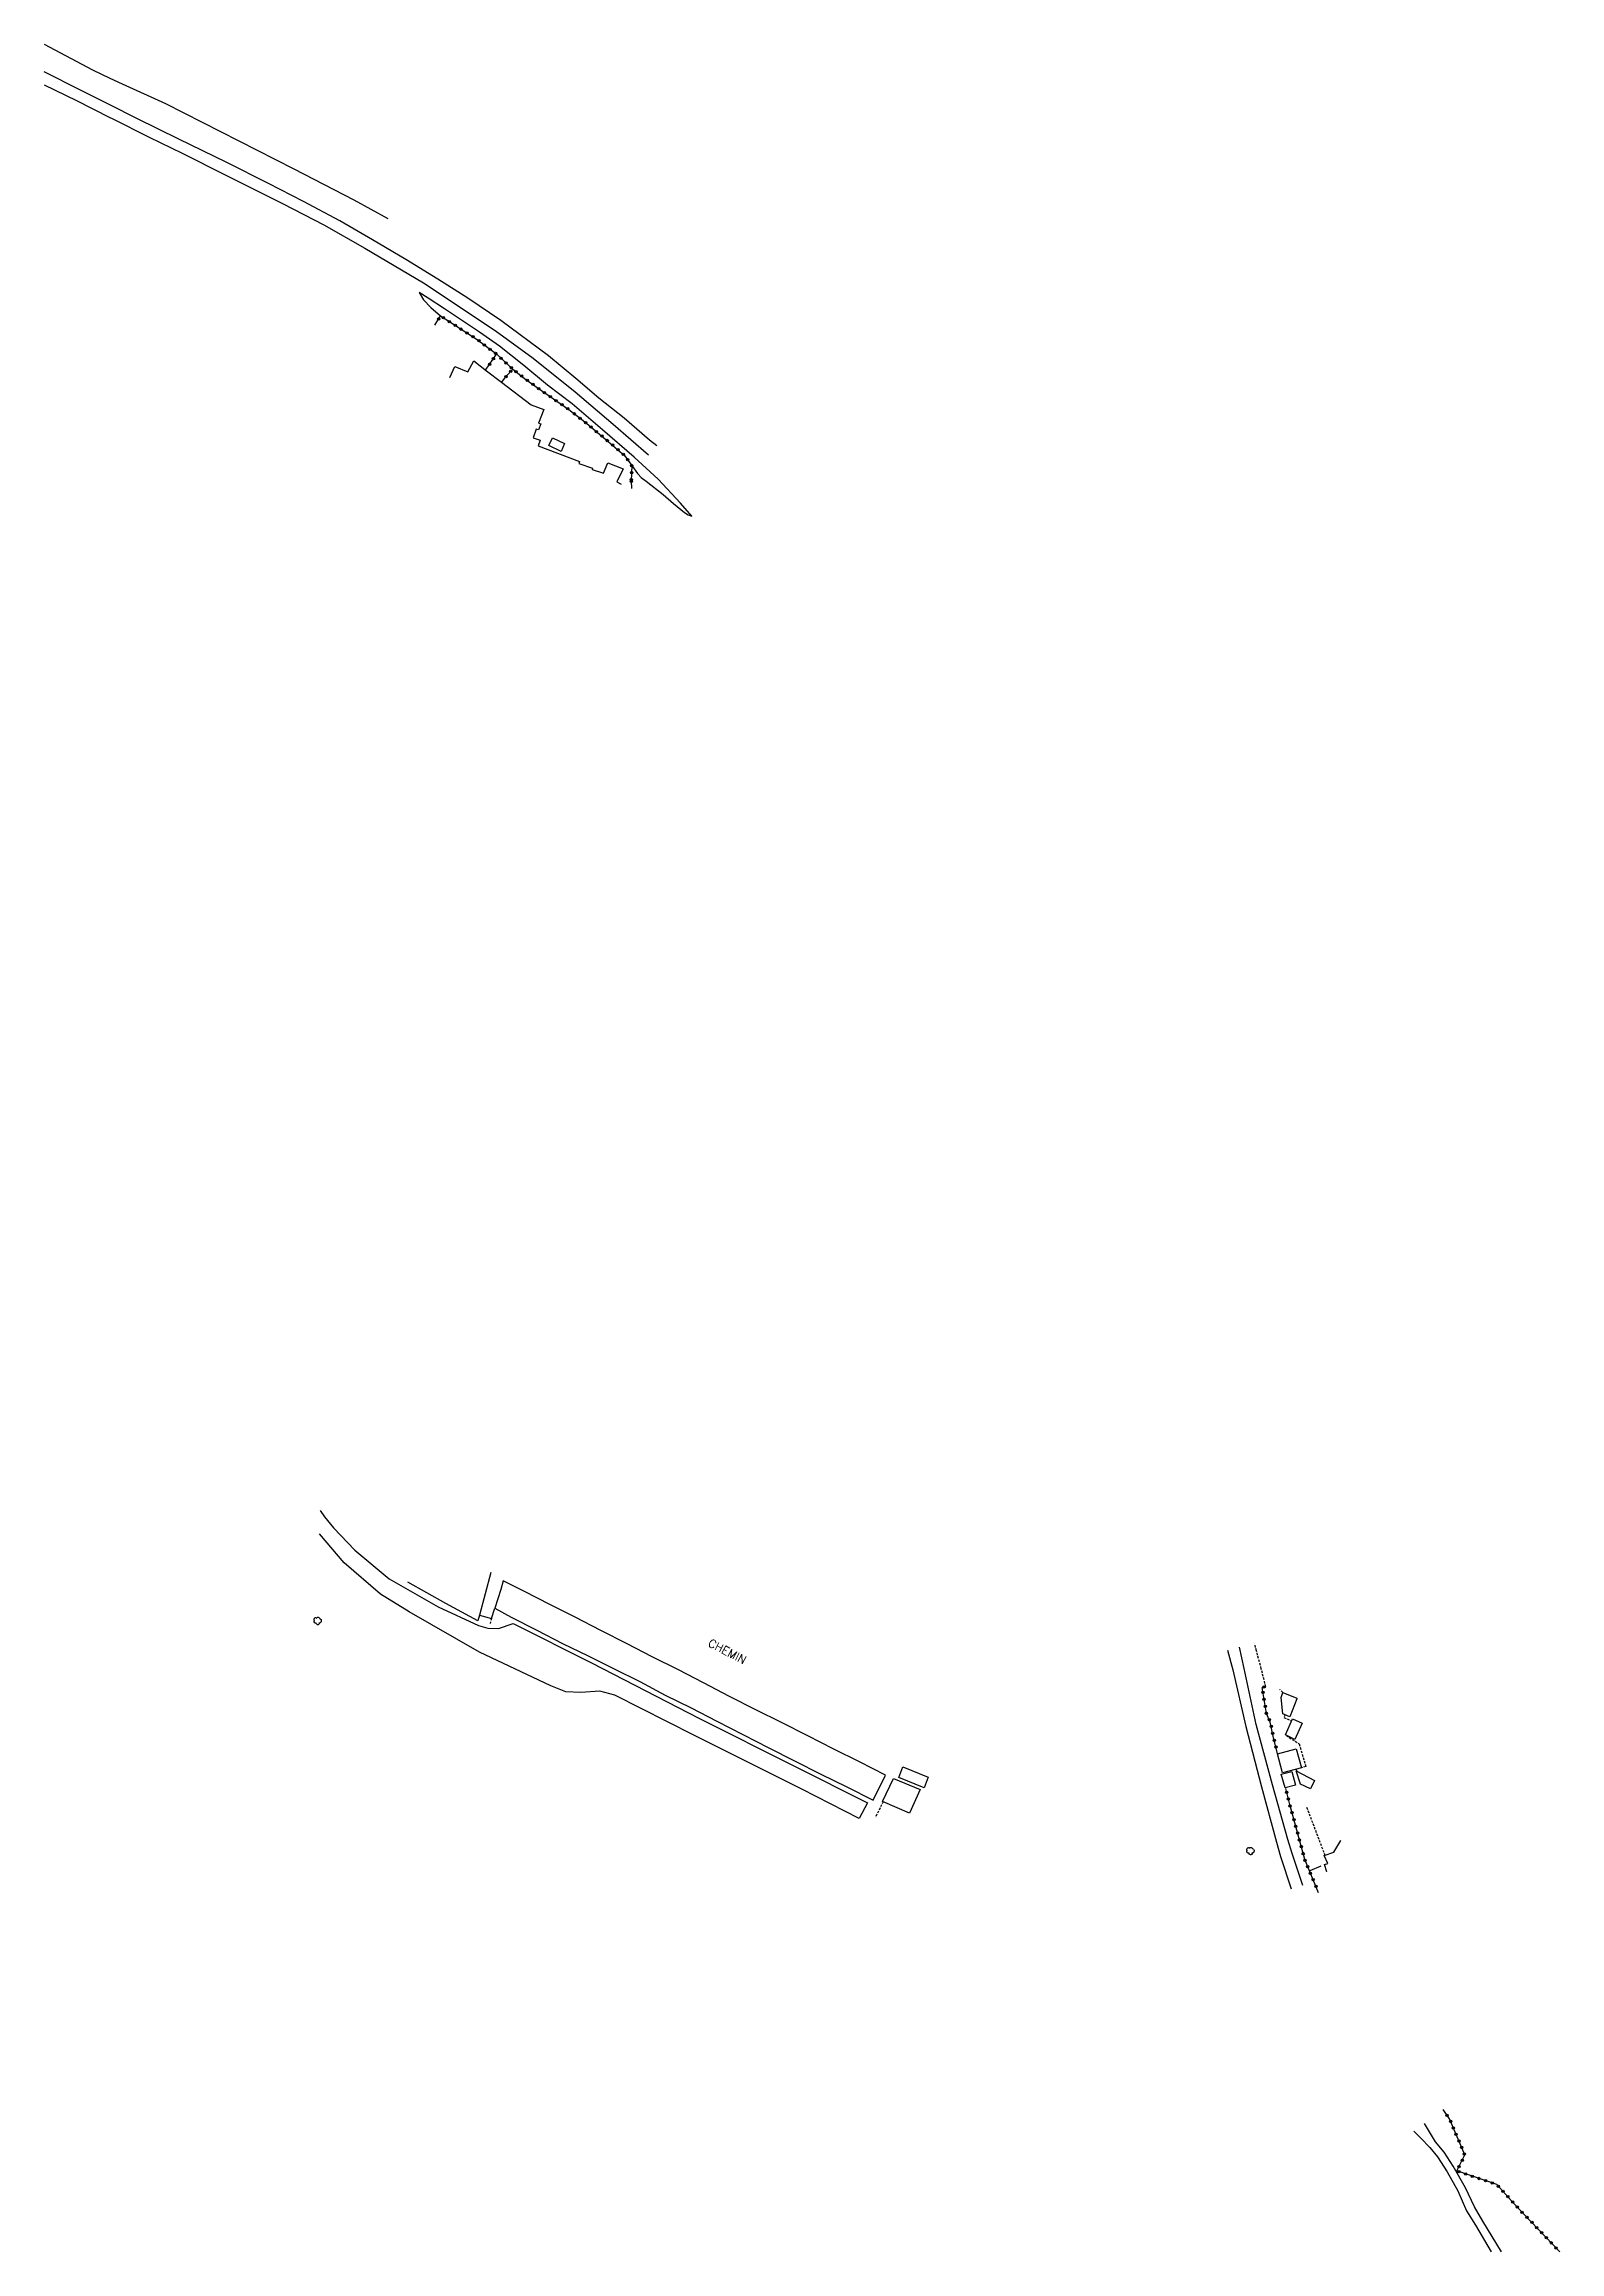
# Model space of a CAD drawing. Header units: millimetres. Extents: x 160000 to 161001, y 122000 to 122988.
# Drawn here: x 160000 to 160322.8, y 122000 to 122470.1 of the extents above; entities that cross this region are included whole.
import ezdxf

# ---------------------------------------------------------------- set-up
doc = ezdxf.new("R2010")
doc.units = ezdxf.units.MM
doc.linetypes.add('DASHED', pattern=[0.75, 0.5, -0.25])
doc.layers.get('0').update_dxf_attribs({"linetype": 'CONTINUOUS'})
for name, color, linetype in [('W0071', 7, 'CONTINUOUS'), ('W0104', 1, 'CONTINUOUS'), ('W0112', 1, 'DASHED'), ('W0211', 2, 'CONTINUOUS'), ('W0214', 2, 'CONTINUOUS'), ('W0300', 7, 'CONTINUOUS'), ('W0323', 7, 'CONTINUOUS'), ('W0989', 7, 'CONTINUOUS')]:
    doc.layers.add(name, color=color, linetype=linetype)
doc.styles.get("Standard").update_dxf_attribs({"font": 'romans.shx', "width": 0.85})

msp = doc.modelspace()

# ---------------------------------------------------------------- texts
at = {"layer": 'W0989'}
msp.add_text('CHEMIN', height=1.75, rotation=332.4642, dxfattribs=at).set_placement((160141.23, 122129.1))

# ---------------------------------------------------------------- blocks, each defined once
blk = doc.blocks.new('T300')
for p, q in [((-0.8, 0.51), (-0.86, 0.34)), ((-0.86, 0.34), (-0.86, 0.17)), ((-0.86, 0.17), (-0.74, 0.06)), ((-0.69, 0.63), (-0.8, 0.51)), ((-0.8, -0.06), (-0.74, 0.06)), ((-0.74, 0.06), (-0.69, 0.11)), ((-0.57, 0.69), (-0.69, 0.63)), ((-0.46, 0.69), (-0.57, 0.69)), ((-0.29, 0.63), (-0.46, 0.69)), ((-0.29, 0.63), (-0.17, 0.74)), ((-0.23, 0.57), (-0.29, 0.63)), ((-0.17, 0.74), (-0.06, 0.8)), ((-0.06, 0.8), (0.06, 0.8)), ((0.06, 0.8), (0.23, 0.74)), ((0.23, 0.74), (0.34, 0.63)), ((0.34, 0.63), (0.4, 0.51)), ((0.46, 0.46), (0.34, 0.46)), ((0.4, 0.51), (0.4, 0.46)), ((0.57, 0.4), (0.46, 0.46)), ((0.57, 0.4), (0.69, 0.29)), ((0.69, 0.29), (0.74, 0.17)), ((0.74, 0.06), (0.69, -0.17)), ((0.74, 0.17), (0.74, 0.06)), ((-0.8, -0.17), (-0.8, -0.06)), ((-0.8, -0.23), (-0.8, -0.17)), ((-0.74, -0.34), (-0.8, -0.23)), ((-0.69, -0.4), (-0.74, -0.34)), ((-0.51, -0.46), (-0.69, -0.4)), ((-0.4, -0.46), (-0.51, -0.46)), ((-0.4, -0.46), (-0.34, -0.46)), ((-0.34, -0.46), (-0.34, -0.4)), ((-0.34, -0.51), (-0.34, -0.46)), ((-0.29, -0.63), (-0.34, -0.51)), ((-0.17, -0.74), (-0.29, -0.63)), ((-0.06, -0.8), (-0.17, -0.74)), ((0.06, -0.8), (-0.06, -0.8)), ((0.17, -0.74), (0.06, -0.8)), ((0.23, -0.69), (0.17, -0.74)), ((0.29, -0.46), (0.23, -0.46)), ((0.29, -0.63), (0.23, -0.69)), ((0.46, -0.4), (0.29, -0.46)), ((0.34, -0.51), (0.29, -0.63)), ((0.34, -0.51), (0.34, -0.46)), ((0.57, -0.34), (0.46, -0.4)), ((0.63, -0.29), (0.57, -0.34)), ((0.69, -0.17), (0.63, -0.29))]:
    blk.add_line(p, q)
blk = doc.blocks.new('t323o')
at = {"color": 0, "linetype": 'Continuous'}
for radius in [0.25, 0.15]:
    blk.add_circle((0, 0), radius, dxfattribs=at)

# ---------------------------------------------------------------- linework, layer by layer
at = {"layer": 'W0071'}
for points in [[(160014, 122457.2), (160007.71, 122460.38), (160000, 122464.22)], [(160000, 122461.5), (160006.89, 122458.14)], [(160006.89, 122458.14), (160014, 122454.54)], [(160130.48, 122384.57), (160128.91, 122385.83), (160123.51, 122390.47), (160118.15, 122394.79), (160113.21, 122398.98), (160107.42, 122403.75), (160097.23, 122411.32), (160090.25, 122416.07), (160083.85, 122420.07), (160077, 122424.27), (160069.92, 122428.46), (160062.98, 122432.5), (160055.24, 122436.65), (160047.76, 122440.47), (160038.74, 122445.03), (160028.69, 122449.93), (160019.75, 122454.3), (160014, 122457.2)], [(160014, 122454.54), (160014.51, 122454.29), (160022.38, 122450.34), (160029.36, 122446.95), (160038.57, 122442.3), (160050.92, 122436.16), (160059.54, 122431.65), (160068.27, 122426.68), (160080.81, 122419.3), (160096.08, 122409.17), (160104.18, 122403.26), (160113.06, 122396.11), (160121.22, 122389.22), (160128.7, 122382.68)], [(160058.78, 122157.87), (160059.69, 122156.51), (160061.65, 122154.15), (160066.17, 122149.44), (160073.51, 122143.35), (160083.95, 122137.33), (160092.49, 122133.37), (160094.49, 122132.8), (160096.79, 122132.73), (160099.87, 122133.78), (160116.6, 122125.43), (160139.58, 122113.59), (160159.67, 122103.5), (160175.32, 122095.61), (160173.61, 122092.25), (160161.36, 122098.54), (160138.38, 122110.01), (160121.52, 122118.57), (160118.33, 122119.37), (160114.33, 122119.1), (160111.08, 122119.29), (160107.92, 122120.52), (160092.71, 122127.74), (160077.72, 122136.33), (160071.62, 122140.07), (160063.87, 122146.76), (160058.63, 122152.88)], [(160252.02, 122128.13), (160253.14, 122123.96), (160255.92, 122111.9), (160259.27, 122099.05), (160262.48, 122087.22), (160263.28, 122084.19), (160265.6, 122077.32)], [(160268.05, 122078.02), (160265.8, 122084.85), (160264.91, 122087.8), (160261.64, 122099.43), (160258.16, 122112.3), (160255.54, 122124.26), (160254.6, 122128.74)], [(160310.41, 122000), (160306.4, 122006.53), (160304.6, 122009.59), (160302.7, 122013.65), (160300.12, 122018.26), (160298.16, 122021.23), (160296.35, 122023.46), (160293.97, 122027.3)], [(160291.68, 122025.68), (160293.17, 122024.23), (160295.09, 122022.24), (160296.75, 122020.23), (160298.83, 122017.04), (160301.09, 122012.97), (160302.93, 122008.72), (160304.82, 122005.67), (160308.19, 122000)]]:
    msp.add_lwpolyline(points, dxfattribs=at)
at = {"layer": 'W0104'}
for points in [[(160086.39, 122399.17), (160087.49, 122401.49), (160090.21, 122400.35), (160091.49, 122402.71), (160094.19, 122400.57)], [(160094.19, 122400.57), (160097.4, 122398.19)], [(160097.4, 122398.19), (160103.74, 122393.32)], [(160103.74, 122393.32), (160106.45, 122392.37), (160105.26, 122389.46), (160105.77, 122389.26), (160105.26, 122388), (160104.78, 122388.15), (160104.14, 122386.34), (160105.63, 122385.82), (160105.19, 122384.62), (160114.04, 122381.29), (160113.9, 122380.87), (160116.79, 122379.86), (160116.7, 122379.58), (160119.1, 122378.77), (160120.07, 122380.96), (160123.33, 122379.68), (160121.99, 122376.91), (160122.87, 122376.47)], [(160095.14, 122144.67), (160092.72, 122135.62)], [(160092.72, 122135.62), (160092.38, 122134.36), (160085.56, 122138.06), (160077.46, 122142.63), (160077.46, 122142.63)], [(160095.95, 122137.09), (160099.45, 122135.18), (160104.9, 122132.42), (160110.4, 122129.58), (160115.88, 122126.94), (160121.37, 122124.15), (160126.86, 122121.43), (160132.29, 122118.58), (160137.77, 122115.82), (160143.28, 122112.99), (160148.81, 122110.19), (160154.37, 122107.35), (160159.83, 122104.56), (160165.42, 122101.74), (160170.94, 122099.01), (160176.54, 122096.2), (160179.18, 122101.53), (160173.67, 122104.35), (160168.2, 122107.08), (160162.62, 122109.89), (160157.05, 122112.73), (160151.59, 122115.42), (160145.99, 122118.24), (160140.43, 122121.16), (160135.07, 122123.96), (160129.5, 122126.72), (160124.16, 122129.47), (160118.57, 122132.3), (160113.08, 122135.14), (160107.68, 122137.89), (160102.29, 122140.61), (160097.77, 122142.88), (160097.23, 122141.07)], [(160097.23, 122141.07), (160095.95, 122137.09)], [(160092.72, 122135.62), (160095.26, 122134.91), (160095.95, 122137.09)], [(160273.18, 122080.9), (160273.18, 122080.9), (160273.18, 122080.9), (160272.68, 122082.48), (160273.36, 122082.73), (160272.63, 122084.38), (160274.7, 122085.14), (160276.17, 122087.57), (160276.17, 122087.57)], [(160269.66, 122081.2), (160271.99, 122082.19)]]:
    msp.add_lwpolyline(points, dxfattribs=at)
for points in [[(160110.09, 122383.43), (160107.49, 122384.66), (160108.28, 122386.3), (160110.85, 122385.07)], [(160266.82, 122117.91), (160266.78, 122117.8), (160265.3, 122113.97), (160263.82, 122114.57), (160263.44, 122118.06), (160263.82, 122119.14)], [(160265.86, 122113.49), (160267.95, 122112.56), (160266.4, 122109.1), (160264.37, 122110.07), (160265.86, 122113.49)], [(160262.67, 122106.03), (160266.68, 122107.14), (160267.82, 122103.1), (160263.77, 122102.02), (160262.67, 122106.03)], [(160182.87, 122103.32), (160188.28, 122101.09), (160187.44, 122098.82), (160182.06, 122101.05)], [(160263.49, 122101.7), (160265.7, 122102.27), (160266.52, 122099.41), (160264.29, 122098.83), (160263.49, 122101.7)], [(160270.57, 122100.39), (160269.69, 122098.59), (160267.6, 122099.6), (160266.67, 122102.46), (160270.57, 122100.39)], [(160178.52, 122095.94), (160180.92, 122100.79), (160186.58, 122098.44), (160184.33, 122093.44)]]:
    msp.add_lwpolyline(points, close=True, dxfattribs=at)
at = {"layer": 'W0112'}
for points in [[(160095.26, 122134.91), (160094.96, 122133.84)], [(160260.18, 122120.34), (160259.22, 122124.17), (160258.2, 122128), (160257.83, 122129.5)], [(160263.82, 122119.14), (160263.15, 122119.74)], [(160264.3, 122114.38), (160264.05, 122113.82), (160265.66, 122113.02)], [(160264.57, 122109.98), (160267.27, 122108.16), (160268.68, 122103.39), (160267.82, 122103.1)], [(160266.63, 122102.8), (160266.69, 122102.44)], [(160178.71, 122095.86), (160177, 122092.49)], [(160268.88, 122094.69), (160272.78, 122084.43)]]:
    msp.add_lwpolyline(points, dxfattribs=at)
at = {"layer": 'W0211'}
for points in [[(160000, 122470.15), (160010.29, 122464.67), (160014, 122462.91)], [(160014, 122462.91), (160016.59, 122461.68), (160025.82, 122457.53), (160053.19, 122443.61), (160065.97, 122437.01), (160073.23, 122433.05)], [(160079.88, 122417.23), (160080.82, 122415.69), (160082.33, 122414.05), (160084.4, 122412.26)], [(160125.14, 122380.43), (160126.4, 122378.73), (160127.18, 122377.86), (160128.19, 122377.08), (160131.86, 122374.23), (160134.07, 122372.3), (160136.35, 122370.38), (160137.19, 122369.88), (160137.97, 122369.66)]]:
    msp.add_lwpolyline(points, dxfattribs=at)
at = {"layer": 'W0214'}
msp.add_lwpolyline([(160137.97, 122369.66), (160135.55, 122372.42), (160130.79, 122377.49), (160125.63, 122382.2), (160118.89, 122388.04), (160112.44, 122393.58), (160107.17, 122397.55), (160102.16, 122401.71), (160096.95, 122405.8), (160092.75, 122408.81), (160085.27, 122413.79), (160081.8, 122416.07), (160079.88, 122417.23)], dxfattribs=at)
at = {"layer": 'W0323'}
for points in [[(160083.23, 122410.31), (160084.4, 122412.26), (160092.03, 122407.41), (160096.38, 122404.1), (160099.81, 122400.9)], [(160094.01, 122400.71), (160096.35, 122404.13)], [(160097.48, 122398.13), (160098.47, 122399.48), (160099.81, 122400.9), (160102.62, 122398.75), (160105.92, 122396.36), (160111.77, 122392.35)], [(160111.77, 122392.35), (160115.12, 122389.71), (160119.66, 122385.98), (160123.62, 122382.53), (160125.14, 122380.43), (160125.05, 122377.18)], [(160125.05, 122377.18), (160125.07, 122375.54)], [(160262.67, 122106.03), (160261.78, 122109.84), (160261.13, 122112.82), (160260.31, 122114.66), (160259.4, 122120.2), (160260.18, 122120.34)], [(160271.42, 122076.46), (160268.5, 122083.54), (160265.3, 122095.24), (160264.45, 122098.65)], [(160322.81, 122000), (160313.75, 122009.52), (160309.41, 122014.31), (160300.89, 122017.24), (160302.57, 122020.66), (160299.3, 122028.32), (160297.97, 122030.31)]]:
    msp.add_lwpolyline(points, dxfattribs=at)

# ---------------------------------------------------------------- block references
at = {"layer": 'W0300'}
for p in [(160058.29, 122134.34), (160256.96, 122085.34)]:
    msp.add_blockref('T300', p, dxfattribs=at)
at = {"layer": 'W0323'}
for p, rotation in [((160085.02, 122411.87), 327.5584686889337), ((160084, 122411.59), 58.88933153435248), ((160086.28, 122411.06), 327.5584686889337), ((160087.55, 122410.26), 327.5584686889337), ((160088.81, 122409.45), 327.5584686889337), ((160090.08, 122408.65), 327.5584686889337), ((160091.35, 122407.84), 327.5584686889337), ((160092.58, 122406.99), 322.7925419277293), ((160093.77, 122406.08), 322.7925419277293), ((160094.97, 122405.18), 322.7925419277293), ((160095.7, 122403.19), 55.69544170897726), ((160096.16, 122404.27), 322.7925419277293), ((160097.28, 122403.27), 316.8843911957297), ((160098.37, 122402.24), 316.8843911957297), ((160094.86, 122401.95), 55.69544170897726), ((160098.36, 122399.34), 53.86945003296873), ((160099.38, 122400.45), 46.58074595534219), ((160099.47, 122401.22), 316.8843911957297), ((160100.5, 122400.37), 322.6567550536037), ((160101.7, 122399.46), 322.6567550536037), ((160102.89, 122398.55), 324.1440065279504), ((160104.11, 122397.67), 324.1440065279504), ((160105.33, 122396.8), 324.1440065279504), ((160106.55, 122395.93), 325.5438839565566), ((160107.79, 122395.08), 325.5438839565566), ((160109.03, 122394.23), 325.5438839565566), ((160110.26, 122393.39), 325.5438839565566), ((160111.5, 122392.54), 325.5438839565566), ((160112.95, 122391.42), 321.7437504881769), ((160114.13, 122390.49), 321.7437504881769), ((160115.3, 122389.56), 320.554971121703), ((160116.46, 122388.61), 320.554971121703), ((160117.62, 122387.65), 320.554971121703), ((160118.78, 122386.7), 320.554971121703), ((160119.93, 122385.74), 318.9998628229152), ((160121.06, 122384.76), 318.9998628229152), ((160122.19, 122383.77), 318.9998628229152), ((160123.33, 122382.79), 318.9998628229152), ((160124.27, 122381.63), 305.8277090506485), ((160125.1, 122378.91), 268.3770243898397), ((160125.14, 122380.41), 268.3770243898397), ((160125.05, 122377.41), 268.3770243898397), ((160125.05, 122377.04), 270.7699641231102), ((160259.8, 122120.27), 9.48602263331364), ((160259.58, 122119.13), 99.3013605913728), ((160259.82, 122117.65), 99.3013605913728), ((160260.06, 122116.16), 99.3013605913728), ((160260.3, 122114.68), 99.3013605913728), ((160260.91, 122113.31), 114.1330030231764), ((160261.34, 122111.88), 102.2926804913398), ((160261.66, 122110.42), 102.2926804913398), ((160261.99, 122108.95), 103.1901647680915), ((160262.33, 122107.49), 103.1901647680915), ((160264.64, 122097.87), 104.0007295593019), ((160265.01, 122096.42), 104.0007295593019), ((160265.37, 122094.96), 105.288680005683), ((160265.77, 122093.52), 105.288680005683), ((160266.17, 122092.07), 105.288680005683), ((160266.56, 122090.62), 105.288680005683), ((160266.96, 122089.18), 105.288680005683), ((160267.35, 122087.73), 105.288680005683), ((160267.75, 122086.28), 105.288680005683), ((160268.14, 122084.83), 105.288680005683), ((160268.56, 122083.39), 112.4109549043364), ((160269.13, 122082.01), 112.4109549043364), ((160269.7, 122080.62), 112.4109549043364), ((160270.27, 122079.23), 112.4109549043364), ((160270.84, 122077.85), 112.4109549043364), ((160298.8, 122029.07), 123.7397515077835), ((160299.54, 122027.76), 113.1344901930466), ((160300.12, 122026.39), 113.1344901930466), ((160300.71, 122025.01), 113.1344901930466), ((160301.3, 122023.63), 113.1344901930466), ((160301.89, 122022.25), 113.1344901930466), ((160301.33, 122017.09), 161.0562781885662), ((160301.35, 122018.17), 63.87841615419967), ((160302.01, 122019.52), 63.87841615419967), ((160302.48, 122020.87), 113.1344901930466), ((160302.75, 122016.6), 161.0562781885662), ((160304.16, 122016.11), 161.0562781885662), ((160305.58, 122015.62), 161.0562781885662), ((160307, 122015.14), 161.0562781885662), ((160308.42, 122014.65), 161.0562781885662), ((160309.72, 122013.98), 132.1817723180259), ((160310.72, 122012.87), 132.1817723180259), ((160311.73, 122011.75), 132.1817723180259), ((160312.74, 122010.64), 132.1817723180259), ((160313.74, 122009.53), 132.1817723180259), ((160314.78, 122008.44), 133.5593014679344), ((160315.81, 122007.36), 133.5593014679344), ((160316.85, 122006.27), 133.5593014679344), ((160317.88, 122005.18), 133.5593014679344), ((160318.91, 122004.1), 133.5593014679344), ((160319.95, 122003.01), 133.5593014679344), ((160320.98, 122001.92), 133.5593014679344), ((160322.01, 122000.83), 133.5593014679344)]:
    msp.add_blockref('t323o', p, dxfattribs=dict(at, rotation=rotation))

msp.set_redraw_order([(e.dxf.handle, doc.entitydb.next_handle()) for e in msp.query("TEXT MTEXT ATTDEF DIMENSION ARC_DIMENSION")])  # texts and dimensions are drawn at this point

doc.saveas('drawing.dxf')
